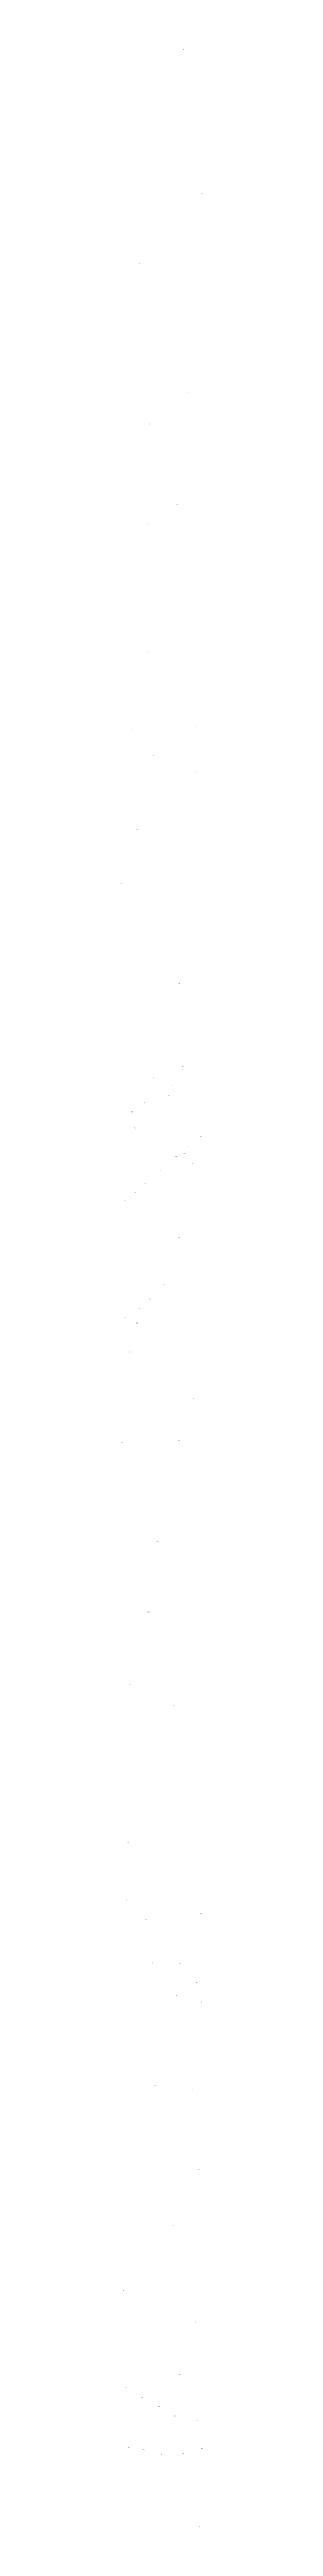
# Model space of a CAD drawing. Extents: x 212852 to 217021, y 173663 to 176722.
# Drawn here: x 214116 to 214194, y 173922 to 176242 of the extents above; entities that cross this region are included whole.
import ezdxf
from ezdxf.enums import TextEntityAlignment as Align

# ---------------------------------------------------------------- set-up
doc = ezdxf.new("R2010")
doc.units = 0
doc.header["$MEASUREMENT"] = 0
doc.layers.add('ADN', color=253, linetype='CONTINUOUS')

msp = doc.modelspace()

# ---------------------------------------------------------------- texts
at = {"layer": 'ADN'}
for s, p in [('139F', (214175.2, 176241.9)), ('396A', (214192.8, 176107.4)), ('387', (214134.3, 176041.7)), ('371A', (214178.8, 175920.7)), ('372', (214143.6, 175891.4)), ('367B', (214169.9, 175815.8)), ('366', (214141.7, 175797.3)), ('471C', (214141.6, 175678.6)), ('499B', (214128.2, 175605.2)), ('471D', (214186.4, 175608.2)), ('499A', (214147, 175580.6)), ('498D', (214186.4, 175566.1)), ('506A', (214132.4, 175511.8)), ('508A', (214116.8, 175461.3)), ('558D', (214171.2, 175367.2)), ('562A', (214147, 175279.1)), ('561D', (214174.7, 175289.8)), ('565G', (214139, 175256)), ('562C', (214162, 175261.9)), ('562B', (214163.8, 175271.5)), ('566K', (214127.3, 175246.9)), ('566N', (214130.2, 175231.9)), ('564D', (214176.3, 175207.9)), ('564A', (214179.9, 175214.3)), ('563H', (214191.7, 175224)), ('567A', (214153.9, 175192.2)), ('564E', (214168.3, 175205.1)), ('564F', (214184.4, 175198.6)), ('573F', (214120.3, 175163.8)), ('568G', (214129.9, 175171.9)), ('568H', (214139.3, 175180)), ('429G', (214171.2, 175129.2)), ('426C', (214144.3, 175071.9)), ('429F', (214157.1, 175085.4)), ('424G', (214120.9, 175054.4)), ('424H', (214131.7, 175049.3)), ('426B', (214133.7, 175062.7)), ('424E', (214125.8, 175022.2)), ('415C', (214184.2, 174978.5)), ('420', (214117.7, 174937.5)), ('416A', (214171.6, 174939.1)), ('419A', (214186.7, 174885.6)), ('401A', (214151.1, 174844.6)), ('405B', (214178, 174811.3)), ('404B', (214142.6, 174778.7)), ('361E', (214125.5, 174710.5)), ('361F', (214165.8, 174691.4)), ('365G', (214123.6, 174562.7)), ('358H', (214121.7, 174508.8)), ('358K', (214140.1, 174490.3)), ('358E', (214191.9, 174496.5)), ('354E', (214147.1, 174449.9)), ('352M', (214171.8, 174449.7)), ('351H', (214169, 174419.2)), ('351G', (214187.7, 174431.7)), ('351F', (214192.3, 174413.4)), ('323B', (214148.7, 174335.4)), ('326K', (214184.1, 174331.7)), ('18A', (214189.5, 174256.8)), ('20B', (214165.4, 174203.5)), ('21H', (214119.1, 174143.2)), ('16B', (214186.5, 174113.6)), ('23C', (214121.9, 174052.6)), ('16/2A', (214171.7, 174064.8)), ('23D', (214136.9, 174043)), ('23E', (214152.4, 174034.4)), ('23F', (214167.5, 174025.6)), ('23G', (214187.6, 174021.4)), ('23K3', (214124.2, 173996.3)), ('23P3', (214137.9, 173993.7)), ('23L', (214155, 173990)), ('23K', (214174.9, 173990.6)), ('23C4', (214192.4, 173995.3)), ('23V3', (214159.6, 173934.9)), ('23T3', (214178.5, 173951.7)), ('28E', (214190, 173922.4))]:
    msp.add_text(s, height=0.5, dxfattribs=at).set_placement(p, align=Align.MIDDLE_CENTER)

doc.saveas('drawing.dxf')
